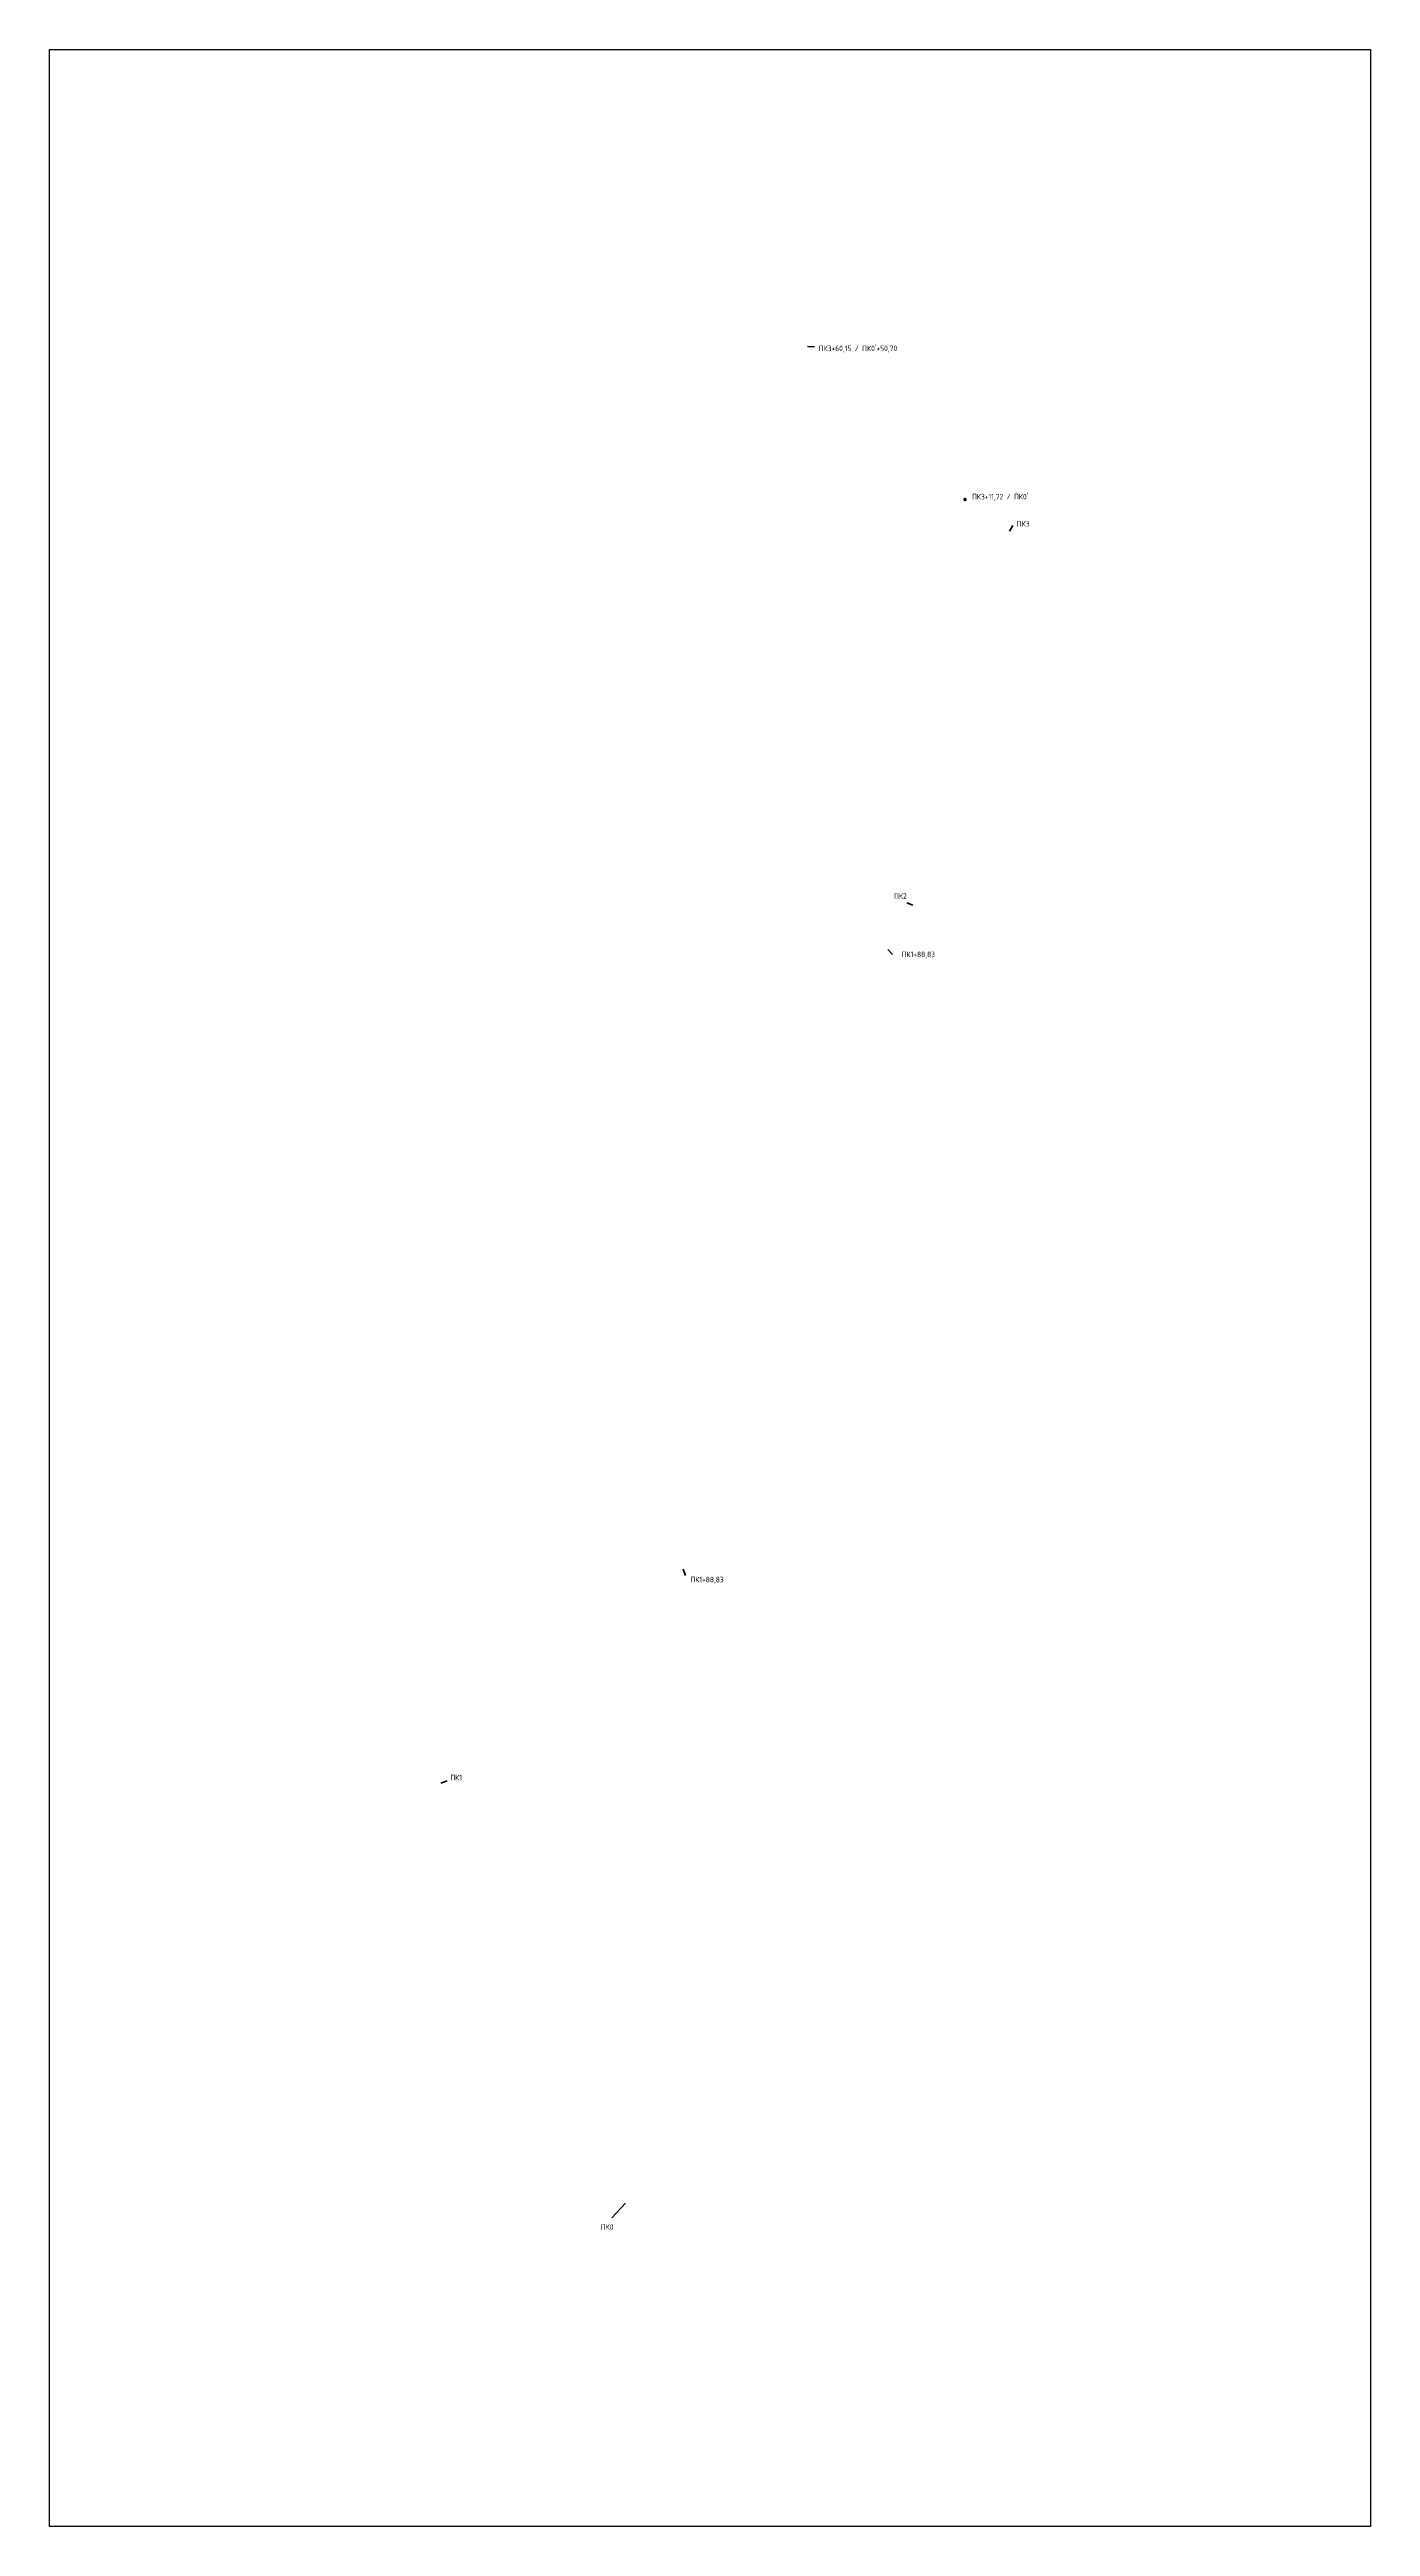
# Model space of a CAD drawing. Header units: millimetres. Extents: x 23457745 to 25202521, y 22218467 to 22861220.
# Drawn here: x 23457745 to 23742196, y 22234978 to 22768212 of the extents above; entities that cross this region are included whole.
import ezdxf

# ---------------------------------------------------------------- set-up
doc = ezdxf.new("R2010")
doc.units = ezdxf.units.MM
doc.layers.add('Пикеты', color=1, linetype='Continuous', lineweight=60)
doc.styles.add('GOST 2.304', font='GOST_type.ttf')

msp = doc.modelspace()

# ---------------------------------------------------------------- hatches: boundary and pattern name
at = {"layer": 'Пикеты'}
h = msp.add_hatch(dxfattribs=at)
h.set_pattern_fill('ANGLE', color=256)
h.set_pattern_definition([(0, (-619712.496, -3791.1246), (0, 6.985), [5.08, -1.905]), (90, (-619712.496, -3791.1246), (-6.985, 4e-16), [5.08, -1.905])])
h.paths.add_polyline_path([(23654684.605, 22671353.231, 1), (23655089.428, 22671353.231, 1)])

# ---------------------------------------------------------------- linework, layer by layer
at = {"lineweight": 30}
msp.add_lwpolyline([(23457745.449, 22768211.647), (23742195.616, 22768211.647), (23742195.616, 22234978.142), (23457745.449, 22234978.142)], close=True, dxfattribs=at)
at = {"layer": 'Пикеты', "color": 240, "lineweight": 70, "true_color": 0xed1f24}
for p, q in [((23622446.129, 22704186.226), (23620997.913, 22704285.864)), ((23665153.531, 22665774.166), (23664457.96, 22664500.024)), ((23643672.005, 22583985.53), (23642326.7, 22584530.884)), ((23639270.914, 22573418.162), (23638243.608, 22574443.784)), ((23594703.331, 22439692.712), (23594204.923, 22441056.107)), ((23543388.112, 22395479.2), (23542026.755, 22394975.251)), ((23578821.617, 22301390.208), (23581797.626, 22304569.622))]:
    msp.add_line(p, q, dxfattribs=at)
at = {"layer": 'Пикеты'}
msp.add_circle((23654887.016, 22671353.231), 202.412, dxfattribs=at)

# ---------------------------------------------------------------- texts
at = {"layer": 'Пикеты', "style": 'GOST 2.304'}
for s, p in [("ПК3+60,15 / ПК0'+50,70 ", (23623397.008, 22703280.004, -228747)), ("ПК3+11,72 / ПК0'", (23656397.106, 22671362.774, -228747)), ('ПК3', (23666045.437, 22665533.732, -228747)), ('ПК2', (23639622.637, 22585373.115, -228747)), ('ПК1+88,83', (23641245.592, 22572808.184, -228747)), ('ПК1+88,83', (23595758.83, 22438224.322, -228747)), ('ПК1', (23544059.719, 22395605.839, -344094)), ('ПК0', (23576458.393, 22298846.003, -101739))]:
    msp.add_text(s, height=1200, dxfattribs=at).set_placement(p)

doc.saveas('drawing.dxf')
